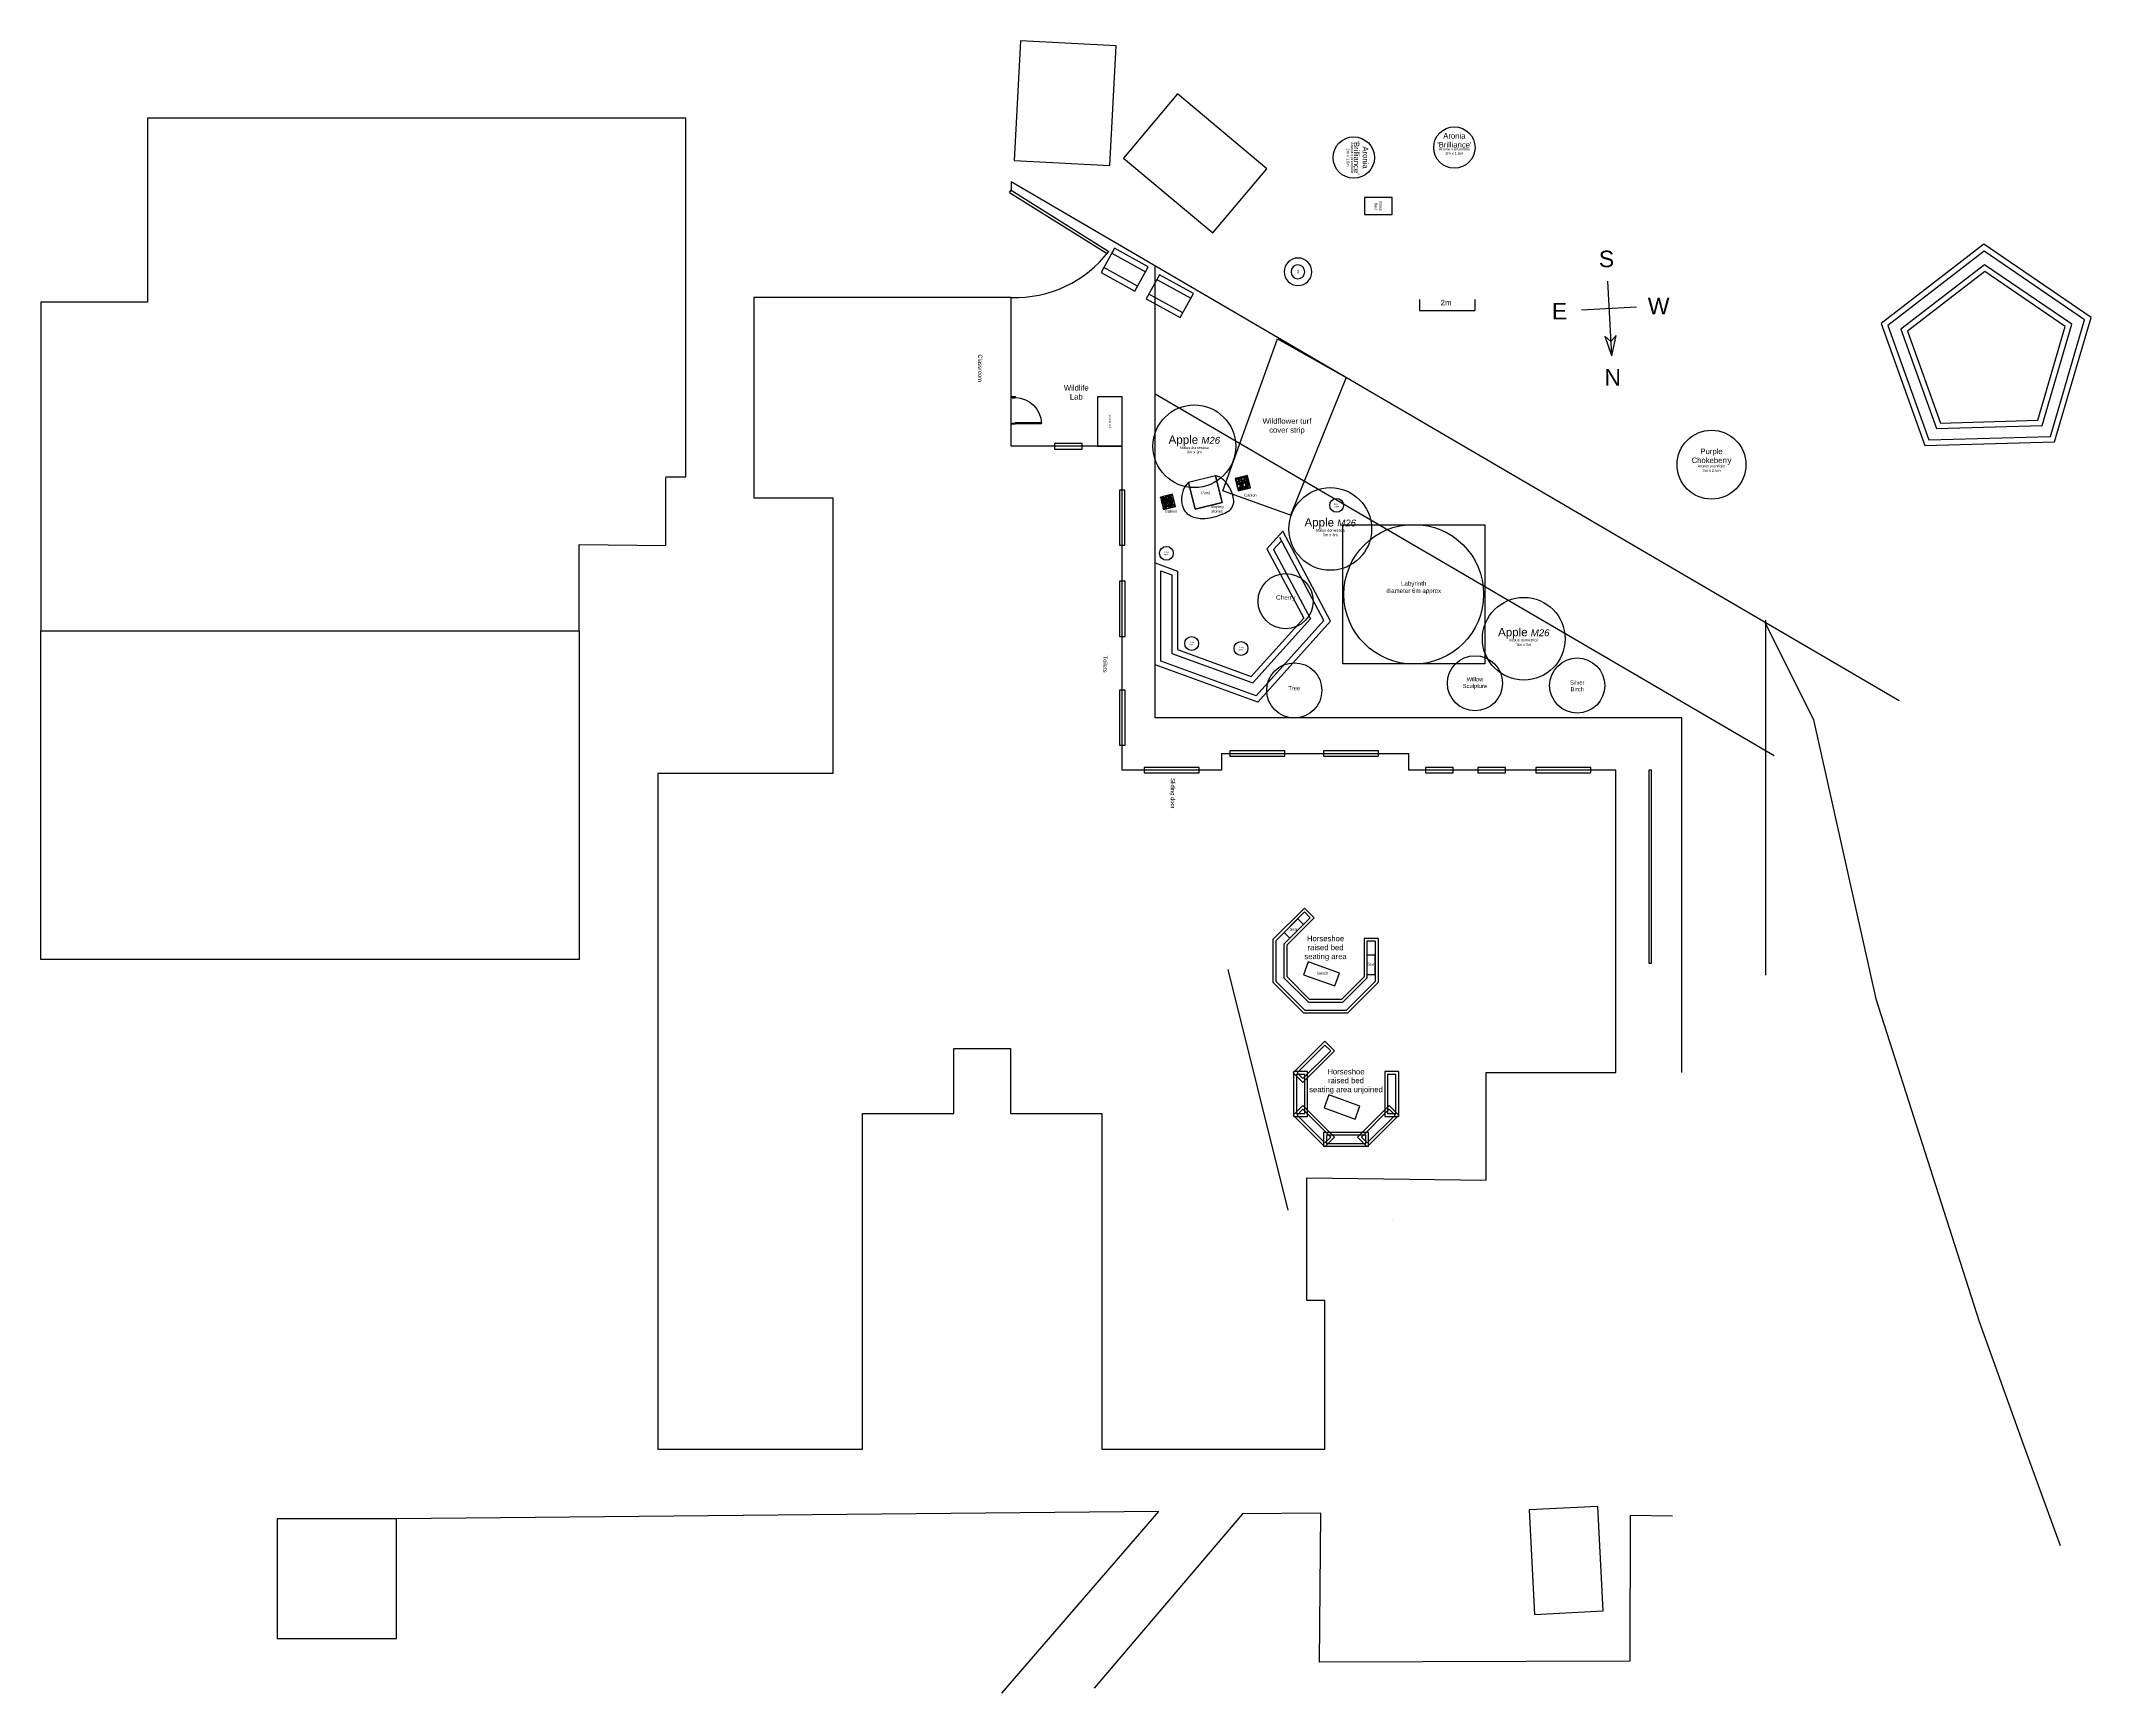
# Model space of a CAD drawing. Header units: metres. Extents: x -90.6 to -16.2, y -58.6 to 1.4.
import ezdxf

# ---------------------------------------------------------------- set-up
doc = ezdxf.new("R2010")
doc.units = ezdxf.units.M
doc.layers.get('0').update_dxf_attribs({"lineweight": 25, "true_color": 0xffffff})
for name, color, linetype, lineweight, true_color in [('Areas', 56, 'Continuous', 25, 0x808000), ('Boundary', 1, 'Continuous', 25, 0xff0000), ('Buildings', 30, 'Continuous', 25, 0xff7f00), ('Legend', 40, 'Continuous', 25, 0xffbb00), ('Plant - Perennial', 3, 'Continuous', 25, 0x00ff00), ('Plant - Shrub', 3, 'Continuous', 25, 0x00ff00), ('Plant - Tree', 3, 'Continuous', 25, 0x00ff00), ('Plant label', 30, 'Continuous', 25, 0xff7f00), ('Remove', 96, 'Continuous', 25, 0x008000), ('Structures', 136, 'Continuous', 25, 0x008080), ('xLabyrinth', 178, 'Continuous', 25, 0x000000)]:
    doc.layers.add(name, color=color, linetype=linetype, lineweight=lineweight, true_color=true_color)
doc.styles.add('textstyle12', font='')
doc.styles.add('textstyle13', font='')
doc.styles.add('textstyle14', font='')
doc.styles.add('textstyle15', font='')
doc.styles.add('textstyle16', font='')
doc.styles.add('textstyle17', font='')
doc.styles.add('textstyle18', font='')
doc.styles.add('textstyle37', font='')
doc.styles.add('textstyle38', font='')
doc.styles.add('textstyle39', font='')
doc.styles.add('textstyle40', font='')
doc.styles.add('textstyle41', font='')
doc.styles.add('textstyle42', font='')
doc.styles.add('textstyle43', font='')
doc.styles.add('textstyle44', font='')
doc.styles.add('textstyle45', font='')
doc.styles.add('textstyle58', font='')
doc.styles.add('textstyle59', font='')
doc.styles.add('textstyle60', font='')
doc.styles.add('textstyle63', font='')
doc.styles.add('textstyle64', font='')
doc.styles.add('textstyle72', font='')
doc.styles.add('textstyle73', font='')
doc.styles.add('textstyle74', font='')
doc.styles.add('textstyle75', font='')
doc.styles.add('textstyle76', font='')
doc.styles.add('textstyle77', font='')
doc.styles.add('textstyle78', font='')
doc.styles.add('textstyle79', font='')
doc.styles.add('textstyle80', font='')
doc.styles.add('textstyle81', font='')
doc.styles.add('textstyle82', font='')
doc.styles.add('textstyle83', font='')
doc.styles.add('textstyle84', font='')
doc.styles.get('textstyle12').set_extended_font_data('Arial')
doc.styles.get('textstyle13').set_extended_font_data('Arial')
doc.styles.get('textstyle14').set_extended_font_data('Arial')
doc.styles.get('textstyle15').set_extended_font_data('Arial')
doc.styles.get('textstyle16').set_extended_font_data('Arial')
doc.styles.get('textstyle17').set_extended_font_data('Arial')
doc.styles.get('textstyle18').set_extended_font_data('Arial')
doc.styles.get('textstyle37').set_extended_font_data('Arial')
doc.styles.get('textstyle38').set_extended_font_data('Arial')
doc.styles.get('textstyle39').set_extended_font_data('Arial')
doc.styles.get('textstyle40').set_extended_font_data('Arial')
doc.styles.get('textstyle41').set_extended_font_data('Arial')
doc.styles.get('textstyle42').set_extended_font_data('Arial')
doc.styles.get('textstyle43').set_extended_font_data('Arial')
doc.styles.get('textstyle44').set_extended_font_data('Arial')
doc.styles.get('textstyle45').set_extended_font_data('Arial')
doc.styles.get('textstyle58').set_extended_font_data('Arial')
doc.styles.get('textstyle59').set_extended_font_data('Arial')
doc.styles.get('textstyle60').set_extended_font_data('Arial')
doc.styles.get('textstyle63').set_extended_font_data('Arial')
doc.styles.get('textstyle64').set_extended_font_data('Arial')
doc.styles.get('textstyle72').set_extended_font_data('Arial')
doc.styles.get('textstyle73').set_extended_font_data('Arial')
doc.styles.get('textstyle74').set_extended_font_data('Arial')
doc.styles.get('textstyle75').set_extended_font_data('Arial')
doc.styles.get('textstyle76').set_extended_font_data('Arial')
doc.styles.get('textstyle77').set_extended_font_data('Arial')
doc.styles.get('textstyle78').set_extended_font_data('Arial')
doc.styles.get('textstyle79').set_extended_font_data('Arial')
doc.styles.get('textstyle80').set_extended_font_data('Arial')
doc.styles.get('textstyle81').set_extended_font_data('Arial')
doc.styles.get('textstyle82').set_extended_font_data('Arial')
doc.styles.get('textstyle83').set_extended_font_data('Arial')
doc.styles.get('textstyle84').set_extended_font_data('Arial')
picture_1 = doc.add_image_def('image1.png', size_in_pixel=(1216, 1191))

# ---------------------------------------------------------------- blocks, each defined once
blk = doc.blocks.new('Tree - Malus domestica M26')
at = {"layer": 'Plant - Tree'}
blk.add_circle((0, 0), 1.5, dxfattribs=at)
at = {"layer": 'Plant - Tree', "insert": (0, 0), "char_height": 0.3, "attachment_point": 8, "line_spacing_factor": 0.971628, "style": 'textstyle64'}
blk.add_mtext('\\c32767;Apple \\fArial|b0|i1|c0|p0;\\H0.25;M26', dxfattribs=at)
at = {"layer": 'Plant label', "insert": (0, 0), "char_height": 0.1, "attachment_point": 2, "line_spacing_factor": 0.971628, "style": 'textstyle63'}
blk.add_mtext('\\c32767;Malus domestica\\P3m x 3m', dxfattribs=at)
blk = doc.blocks.new('Picnic table kids')
at = {"layer": 'Structures', "flags": 128}
for points in [[(0, 0.8), (1.4, 0.8), (1.4, 1), (0, 1)], [(0, 0), (1.4, 0), (1.4, 1), (0, 1)], [(0, 0), (1.4, 0), (1.4, 0.2), (0, 0.2)]]:
    blk.add_lwpolyline(points, close=True, dxfattribs=at)
blk = doc.blocks.new('Drain cover')
at = {"layer": 'Structures'}
blk.add_circle((0, 0), 0.25, dxfattribs=at)
at = {"layer": 'Structures', "color": 30, "true_color": 0xff7f00, "insert": (0, 0), "char_height": 0.05, "attachment_point": 5, "style": 'textstyle12'}
blk.add_mtext('Drain\\Pcover', dxfattribs=at)
blk = doc.blocks.new('Structure - window')
at = {"layer": 'Structures', "flags": 128}
blk.add_lwpolyline([(0, -0.1), (1, -0.1), (1, 0.1), (0, 0.1)], close=True, dxfattribs=at)
blk = doc.blocks.new('Gate')
at = {"layer": 'Structures'}
for p, q in [((0.006, 0.112), (-3.418, 2.509)), ((0.063, 0.194), (-3.352, 2.585)), ((0, 0), (0.006, 0.112)), ((0.063, 0.194), (0.006, 0.112))]:
    blk.add_line(p, q, dxfattribs=at)
blk.add_arc((-0.158, -0.281), 4.292, 85.08911, 139.43529, dxfattribs=at)
blk = doc.blocks.new('door')
at = {"layer": 'Structures'}
for p, q in [((0.028, 0.16), (0.028, 1.104)), ((0.06, 0.16), (0.06, 1.103)), ((0, 0.16), (0, 0)), ((0.028, 0.16), (0, 0.16)), ((0.028, 0.12), (0.028, 0.16)), ((0.04, 0.12), (0.028, 0.12)), ((0.028, 0), (0.028, 0.04)), ((0.028, 0.04), (0.04, 0.04)), ((0.04, 0.04), (0.04, 0.12)), ((0, 0), (0.028, 0))]:
    blk.add_line(p, q, dxfattribs=at)
blk.add_lwpolyline([(0.028, 0.16), (0.06, 0.16)], dxfattribs=at)
blk.add_lwpolyline([(1, 0.16), (1, 0), (0.972, 0), (0.972, 0.04), (0.96, 0.04), (0.96, 0.12), (0.972, 0.12), (0.972, 0.16)], close=True, dxfattribs=at)
blk.add_arc((-0.001, 0.131), 0.974, 1.72729, 88.27271, dxfattribs=at)
blk = doc.blocks.new('Tyre')
at = {"layer": 'Structures', "flags": 128}
for points in [[(-0.5, 0, 1), (0.5, 0, 1)], [(-0.25, 0, 1), (0.25, 0, 1)]]:
    blk.add_lwpolyline(points, format="xyb", close=True, dxfattribs=at)
at = {"layer": 'Structures', "color": 30, "true_color": 0xff7f00, "insert": (0, 0), "char_height": 0.05, "attachment_point": 5, "style": 'textstyle72'}
blk.add_mtext('Tyre', dxfattribs=at)
blk = doc.blocks.new('Workbench')
at = {"layer": 'Structures', "flags": 128}
blk.add_lwpolyline([(-1.8, -0.9), (0, -0.9), (0, 0), (-1.8, 0)], close=True, dxfattribs=at)
at = {"layer": 'Structures', "color": 30, "true_color": 0xff7f00, "insert": (-0.9, -0.45), "char_height": 0.07, "attachment_point": 5, "style": 'textstyle73'}
blk.add_mtext('Workbench', dxfattribs=at)
blk = doc.blocks.new('Legend')
at = {"layer": 'Legend'}
for p, q in [((-1, 0), (1, 0)), ((4.852, -0.586), (4.873, -0.186)), ((6.871, -0.291), (4.873, -0.186)), ((6.85, -0.691), (6.871, -0.291))]:
    blk.add_line(p, q, dxfattribs=at)
for points in [[(-0.004, 1.2), (0.202, 0.994), (0, 1.7), (-0.004, 1.713), (-0.209, 0.994), (-0.004, 1.2)], [(0, -1), (0, 1.7)]]:
    blk.add_lwpolyline(points, dxfattribs=at)
at = {"layer": 'Legend', "rotation": 177}
for s, insert, char_height, attachment_point, style in [('N', (0, 2.5), 0.6, 5, 'textstyle15'), ('W', (-1.8, 0), 0.6, 5, 'textstyle16'), ('E', (1.8, 0), 0.6, 5, 'textstyle17'), ('2m', (5.89, -0.625), 0.2, 2, 'textstyle14'), ('S', (0, -1.8), 0.6, 5, 'textstyle18')]:
    blk.add_mtext(s, dxfattribs=dict(at, insert=insert, char_height=char_height, attachment_point=attachment_point, style=style))
blk = doc.blocks.new('Structure - Willow Sculpture')
at = {"layer": 'Plant - Shrub', "lineweight": -2}
blk.add_circle((0, 0), 1, dxfattribs=at)
at = {"layer": 'Structures', "insert": (0, 0), "char_height": 0.15, "attachment_point": 5, "line_spacing_factor": 0.971628, "style": 'textstyle59'}
blk.add_mtext('\\c32767;Willow\\PSculpture', dxfattribs=at)
blk = doc.blocks.new('Structure - Moss Bed')
at = {"layer": 'Structures', "flags": 128}
blk.add_lwpolyline([(-0.309, -0.5), (0.309, -0.5), (0.309, 0.5), (-0.309, 0.5)], close=True, dxfattribs=at)
at = {"layer": 'Structures', "insert": (0, 0), "char_height": 0.1, "attachment_point": 5, "line_spacing_factor": 0.971628, "style": 'textstyle58'}
blk.add_mtext('\\c32767;Moss\\PBed', dxfattribs=at)
blk = doc.blocks.new('Shrub - Aronia x prunifolia')
at = {"layer": 'Plant - Shrub'}
blk.add_circle((0, 0), 0.75, dxfattribs=at)
at = {"layer": 'Plant - Shrub', "insert": (0, 0), "char_height": 0.2, "attachment_point": 8, "line_spacing_factor": 0.971628, "style": 'textstyle45'}
blk.add_mtext("\\c32767;Aronia\\P'Brilliance'", dxfattribs=at)
at = {"layer": 'Plant label', "insert": (0, 0), "char_height": 0.1, "attachment_point": 2, "line_spacing_factor": 0.971628, "style": 'textstyle44'}
blk.add_mtext('\\c32767;Aronia x prunifolia\\P2m x 1.5m', dxfattribs=at)
blk = doc.blocks.new('Tree')
at = {"layer": 'Remove', "lineweight": -2}
blk.add_circle((0, 0), 1, dxfattribs=at)
at = {"layer": 'Remove', "insert": (0, 0), "char_height": 0.15, "attachment_point": 8, "line_spacing_factor": 0.971628, "style": 'textstyle60'}
blk.add_mtext('\\c32767;Tree', dxfattribs=at)
blk = doc.blocks.new('Labyrinth')
at = {"layer": 'xLabyrinth', "color": 1, "true_color": 0xff0000}
blk.add_circle((0, 0), 3.168, dxfattribs=at)
at = {"layer": 'Structures', "insert": (0, 0), "char_height": 0.2, "attachment_point": 8, "line_spacing_factor": 0.971628, "style": 'textstyle13'}
blk.add_mtext('\\c32767;Labyrinth\\Pdiameter 6m approx', dxfattribs=at)
at = {"layer": 'Structures'}
image = blk.add_image(picture_1, insert=(-3.217, -3.158), size_in_units=(6.434, 6.302), dxfattribs=at)
image.dxf.flags = 7
blk = doc.blocks.new('Shrub - Aronia prunifolia')
at = {"layer": 'Plant - Shrub'}
blk.add_circle((0, 0), 1.25, dxfattribs=at)
at = {"layer": 'Plant - Shrub', "insert": (0, 0), "char_height": 0.2, "attachment_point": 8, "line_spacing_factor": 0.971628, "style": 'textstyle43'}
blk.add_mtext('\\c32767;Purple \\PChokeberry', dxfattribs=at)
at = {"layer": 'Plant label', "insert": (0, 0), "char_height": 0.1, "attachment_point": 2, "line_spacing_factor": 0.971628, "style": 'textstyle42'}
blk.add_mtext('\\c32767;Aronia prunifolia\\P3m x 2.5m', dxfattribs=at)
blk = doc.blocks.new('Bench - seating area')
at = {"layer": 'Structures'}
for p, q in [((1.2, 0.5), (0, 0.5)), ((0, 0.5), (0, 0)), ((0, 0), (1.2, 0)), ((1.2, 0), (1.2, 0.5))]:
    blk.add_line(p, q, dxfattribs=at)
blk = doc.blocks.new('Structure - bed seat')
at = {"layer": 'Plant - Tree'}
for p, q in [((0.296, 0.7), (0, 0.7)), ((0, 0.7), (0, 0)), ((0, 0), (0.3, 0)), ((0.3, 0), (0.296, 0.7))]:
    blk.add_line(p, q, dxfattribs=at)
blk = doc.blocks.new('Seating area')
at = {"layer": 'Structures'}
for p, q in [((-1.896, 0.783), (-0.764, 1.914)), ((-0.764, 1.773), (-1.796, 0.742)), ((-1.496, 0.617), (-0.552, 1.561)), ((-1.396, 0.576), (-0.411, 1.561)), ((-0.411, 1.561), (-0.764, 1.914)), ((-0.552, 1.561), (-0.764, 1.773)), ((-1.896, -0.791), (-1.896, 0.783)), ((1.404, 0.809), (1.404, -0.584)), ((1.904, 0.809), (1.404, 0.809)), ((1.904, 0.809), (1.904, -0.791)), ((-1.796, -0.75), (-1.796, 0.742)), ((-1.496, -0.625), (-1.496, 0.617)), ((-1.396, -0.584), (-1.396, 0.576)), ((1.504, 0.709), (1.504, -0.625)), ((1.804, 0.709), (1.504, 0.709)), ((1.804, 0.709), (1.804, -0.75)), ((-0.617, -1.504), (-1.496, -0.625)), ((-0.576, -1.404), (-1.396, -0.584)), ((1.404, -0.584), (0.584, -1.404)), ((1.504, -0.625), (0.626, -1.504)), ((-0.783, -1.904), (-1.896, -0.791)), ((-1.796, -0.75), (-0.741, -1.804)), ((0.584, -1.404), (-0.576, -1.404)), ((1.804, -0.75), (0.75, -1.804)), ((1.904, -0.791), (0.791, -1.904)), ((0.791, -1.904), (-0.783, -1.904)), ((0.75, -1.804), (-0.741, -1.804)), ((-0.617, -1.504), (0.626, -1.504))]:
    blk.add_line(p, q, dxfattribs=at)
at = {"layer": 'Plant - Tree', "rotation": 135}
blk.add_blockref('Structure - bed seat', (-0.798, 1.315), dxfattribs=at)
at = {"layer": 'Plant - Tree'}
blk.add_blockref('Structure - bed seat', (1.504, -0.5), dxfattribs=at)
at = {"layer": 'Structures', "rotation": 340.0000000000001}
blk.add_blockref('Bench - seating area', (-0.796, -0.504), dxfattribs=at)
at = {"layer": 'Plant - Tree', "char_height": 0.1, "attachment_point": 8, "line_spacing_factor": 0.971628}
for s, insert, style in [('\\c32767;Seat', (-1.158, 1.09), 'textstyle38'), ('\\c32767;Bench', (-0.1, -0.5), 'textstyle40'), ('\\c32767;Seat', (1.65, -0.167), 'textstyle39')]:
    blk.add_mtext(s, dxfattribs=dict(at, insert=insert, style=style))
at = {"layer": 'Structures', "insert": (0, 0), "char_height": 0.2, "attachment_point": 8, "line_spacing_factor": 0.971628, "style": 'textstyle37'}
blk.add_mtext('\\c32767;Horseshoe\\Praised bed\\Pseating area', dxfattribs=at)
blk = doc.blocks.new('Structures - raised bed')
at = {"layer": 'Structures'}
for p, q in [((-0.813173, 0.5), (0.813173, 0.5)), ((-0.813173, 0.5), (-0.813173, 0)), ((-0.813173, 0), (0.813173, 0)), ((0.813173, 0), (0.813173, 0.5))]:
    blk.add_line(p, q, dxfattribs=at)
at = {"layer": 'Structures', "flags": 128}
blk.add_lwpolyline([(-0.713173, 0.1), (0.713173, 0.1), (0.713173, 0.4), (-0.713173, 0.4)], close=True, dxfattribs=at)
blk = doc.blocks.new('Seating area - unjoined')
at = {"layer": 'Structures'}
for name, p, rotation in [('Structures - raised bed', (-0.986, 0.986), 45), ('Structures - raised bed', (-1.396, -0.004), 90), ('Structures - raised bed', (1.404, -0.004), 270), ('Structures - raised bed', (-0.986, -0.994), 135), ('Bench - seating area', (-0.796, -0.504), 340.0000000000001), ('Structures - raised bed', (0.994, -0.994), 225), ('Structures - raised bed', (0.004, -1.404), 180)]:
    blk.add_blockref(name, p, dxfattribs=dict(at, rotation=rotation))
at = {"layer": 'Structures', "insert": (0, 0), "char_height": 0.2, "attachment_point": 8, "line_spacing_factor": 0.971628, "style": 'textstyle41'}
blk.add_mtext('\\c32767;Horseshoe\\Praised bed\\Pseating area unjoined', dxfattribs=at)
blk = doc.blocks.new('Gabion pillar')
at = {"layer": 'Structures'}
h = blk.add_hatch(dxfattribs=at)
h.set_pattern_fill('GRAVEL', color=256, scale=0.008, style=0, pattern_type=0)
h.set_pattern_definition([(228.0128, (0.146304, 0.2032), (-1.6256014, -1.82880225), [0.027338, -2.70644]), (184.9697, (0.128016, 0.18288), (2.43840394, 0.20319857), [0.0469124, -4.64432]), (132.5104, (0.08128, 0.178816), (2.03199852, -2.23520218), [0.033079, -3.274776]), (267.2737, (0.002032, 0.128016), (0.20319912, 4.0639987), [0.04272, -4.229312]), (292.8337, (0, 0.085344), (-1.01600288, 2.43840139), [0.041891, -4.147184]), (357.2737, (0.016256, 0.046736), (-4.0639987, 0.20319912), [0.04272, -4.229312]), (37.6942, (0.058928, 0.044704), (-2.64160167, -2.03199819), [0.0564955, -5.593048]), (72.2553, (0.103632, 0.079248), (1.42240285, 4.4704013), [0.0533376, -5.280424]), (121.4296, (0.119888, 0.130048), (-1.62560042, 2.6415969), [0.042865, -4.24364]), (175.2364, (0.097536, 0.166624), (2.23519824, -0.2031981), [0.048937, -2.397912]), (222.3974, (0.048768, 0.170688), (-2.43840007, -2.23519709), [0.063286, -6.265344]), (138.814, (0.2032, 0.125984), (-1.4223991, 1.2191981), [0.0216, -2.138448]), (171.4692, (0.186944, 0.140208), (2.64159597, -0.40640102), [0.041095, -4.068368]), (225, (0.1463, 0.1463), (0, -0.2032), [0.028737, -0.25863]), (203.1986, (0.13208, 0.170688), (1.0160034, 0.4064018), [0.015475, -1.532048]), (291.801, (0.117856, 0.164592), (-0.2032001, 0.6096004), [0.021885, -1.072384]), (30.964, (0.125984, 0.144272), (0.6095994, 0.4064003), [0.035546, -1.149304]), (161.565, (0.156464, 0.16256), (0.4064, -0.2032), [0.025703, -0.616872]), (16.3895, (0, 0.164592), (2.03200112, 0.60959873), [0.036007, -3.564704]), (70.3462, (0.034544, 0.174752), (-0.81279774, -2.23519684), [0.030208, -2.990576]), (293.1986, (0.156464, 0.2032), (-0.4064018, 1.0160034), [0.03095, -1.516576]), (343.6105, (0.168656, 0.174752), (-2.03200112, 0.60959873), [0.036007, -3.564704]), (339.444, (0, 0.038608), (-1.0160013, 0.4063995), [0.034723, -1.701416]), (294.775, (0.032512, 0.026416), (-1.01599763, 2.23519896), [0.029094, -2.880288]), (66.8014, (0.158496, 0), (0.4064018, 1.0160034), [0.03095, -1.516576]), (17.354, (0.170688, 0.028448), (-2.64160014, -0.81279877), [0.034063, -3.372192]), (69.444, (0.058928, 0), (-0.4063995, -1.0160013), [0.017361, -1.718784]), (101.31, (0.146304, 0), (-0.203199, 0.8127974), [0.01036, -1.02576]), (165.964, (0.14427, 0.01016), (0.6096004, -0.2031996), [0.04189, -0.795924]), (186.009, (0.103632, 0.02032), (2.031997, 0.20319953), [0.038821, -3.843312]), (303.69, (0.125984, 0.125984), (-0.2032, 0.4063996), [0.029306, -0.703342]), (353.1572, (0.14224, 0.1016), (3.45440143, -0.40640182), [0.0511646, -5.06528]), (60.9454, (0.19304, 0.095504), (-0.8127981, -1.4223966), [0.02092, -2.071152]), (90, (0.2032, 0.1138), (-0.2032, 0.2032), [0.01219, -0.19101]), (120.2564, (0.099568, 0.026416), (0.8127983, -1.4223993), [0.028229, -2.794712]), (48.013, (0.085344, 0.0508), (1.6256014, 1.82880225), [0.054675, -2.679104]), (0, (0.12192, 0.09144), (0.2032, 0.2032), [0.05283, -0.15037]), (325.3048, (0.174752, 0.09144), (-2.03199648, 1.42240014), [0.032129, -3.180744]), (254.0546, (0.201168, 0.073152), (-0.2032005, -0.812802), [0.029586, -1.449736]), (207.646, (0.19304, 0.044704), (-3.86079864, -2.03200128), [0.0481716, -4.769]), (175.426, (0.150368, 0.022352), (-2.64160061, 0.20319902), [0.050962, -5.045264]), (175.426, (0.150368, 0.022352), (-2.64160061, 0.20319902), [0.050962, -5.045264])])
h.paths.add_polyline_path([(-0.225, -0.225), (0.225, -0.225), (0.225, 0.225), (-0.225, 0.225)], flags=0)
for p, q in [((0.225, 0.225), (-0.225, 0.225)), ((-0.225, 0.225), (-0.225, -0.225)), ((-0.225, 0.1125), (0.225, 0.1125)), ((-0.225, 0), (0.225, 0)), ((-0.1125, -0.225), (-0.1125, 0.225)), ((0, -0.225), (0, 0.225)), ((0.1125, -0.225), (0.1125, 0.225)), ((0.225, -0.225), (0.225, 0.225)), ((-0.225, -0.1125), (0.225, -0.1125)), ((-0.225, -0.225), (0.225, -0.225))]:
    blk.add_line(p, q, dxfattribs=at)
blk = doc.blocks.new('Structures - pond')
at = {"layer": 'Structures'}
for p, q in [((0.5, 0.5), (-0.5, 0.5)), ((-0.5, 0.5), (-0.5, -0.5)), ((0.5, -0.5), (0.5, 0.5)), ((-0.5, -0.5), (0.5, -0.5))]:
    blk.add_line(p, q, dxfattribs=at)
at = {"layer": 'Structures', "flags": 128}
blk.add_lwpolyline([(0.5, 0.495), (0.5, -0.5), (-0.5, -0.5), (-0.5, 0.5, 0.127808), (-0.755, 0.278, 0.1053), (-0.911, -0.099, 0.088761), (-0.912, -0.376, 0.108757), (-0.826, -0.586, 0.08347), (-0.688, -0.727, 0.065104), (-0.468, -0.847, 0.054232), (-0.237, -0.91, 0.038366), (0.099, -0.936, 0.070089), (0.63, -0.862, 0.152675), (0.839, -0.725, 0.158529), (0.938, -0.47, 0.087954), (0.881, 0.01, 0.058938), (0.781, 0.241, 0.074199), (0.655, 0.397, 0.034211), (0.584, 0.454, 0.044011), (0.522, 0.49, 0.099316), (0.499, 0.495)], format="xyb", dxfattribs=at)
at = {"layer": 'Structures'}
for p in [(-1.4, 0), (1.4, 0)]:
    blk.add_blockref('Gabion pillar', p, dxfattribs=at)

msp = doc.modelspace()

# ---------------------------------------------------------------- linework, layer by layer
at = {"layer": 'Areas'}
for p, q in [((-50.174, -23.181), (-50.174, -6.791)), ((-50.174, -11.424), (-27.727, -24.545)), ((-31.074, -23.18), (-50.174, -23.181)), ((-31.07, -36.053), (-31.074, -23.18)), ((-50.052, -51.987), (-77.695, -52.251)), ((-55.745, -58.568), (-50.052, -51.987)), ((-44.174, -52.046), (-47.008, -52.072)), ((-44.217, -57.454), (-44.174, -52.046)), ((-47.008, -52.072), (-52.388, -58.392)), ((-32.951, -52.131), (-32.959, -57.415)), ((-31.42, -52.153), (-32.951, -52.131)), ((-32.959, -57.415), (-44.217, -57.454))]:
    msp.add_line(p, q, dxfattribs=at)
at = {"layer": 'Boundary'}
msp.add_line((-23.187, -22.566), (-55.408, -3.731), dxfattribs=at)
at = {"layer": 'Boundary', "flags": 128}
msp.add_lwpolyline([(-28.067, -19.713), (-26.305, -23.251), (-24.038, -33.376), (-20.289, -45.091), (-18.71, -49.506), (-17.356, -53.212)], dxfattribs=at)
at = {"layer": 'Buildings'}
for p, q in [((-55.408, -3.731), (-55.408, -3.931)), ((-55.408, -7.931), (-64.736, -7.931)), ((-64.736, -7.931), (-64.736, -15.198)), ((-55.408, -13.331), (-55.408, -7.931)), ((-51.374, -13.331), (-55.408, -13.331)), ((-51.374, -25.081), (-51.374, -13.331)), ((-64.736, -15.198), (-61.873, -15.198)), ((-61.873, -15.198), (-61.873, -25.208)), ((-47.774, -24.481), (-40.974, -24.481)), ((-47.774, -24.481), (-47.774, -25.081)), ((-40.974, -25.081), (-40.974, -24.481)), ((-61.873, -25.208), (-68.218, -25.208)), ((-68.218, -25.208), (-68.218, -49.719)), ((-47.774, -25.081), (-51.374, -25.081)), ((-33.474, -25.081), (-40.974, -25.081)), ((-33.47, -36.053), (-33.474, -25.081)), ((-57.484, -37.542), (-57.484, -35.186)), ((-57.484, -35.186), (-55.426, -35.186)), ((-55.426, -35.186), (-55.426, -37.542)), ((-38.175, -39.958), (-38.175, -36.053)), ((-38.175, -36.053), (-33.47, -36.053)), ((-60.794, -49.719), (-60.794, -37.542)), ((-60.794, -37.542), (-57.484, -37.542)), ((-55.426, -37.542), (-52.117, -37.542)), ((-52.117, -37.542), (-52.117, -49.719)), ((-44.682, -44.321), (-44.682, -39.874)), ((-44.682, -39.874), (-38.175, -39.958)), ((-44.031, -44.321), (-44.682, -44.321)), ((-44.031, -49.719), (-44.031, -44.321)), ((-68.218, -49.719), (-60.794, -49.719)), ((-52.117, -49.719), (-44.031, -49.719))]:
    msp.add_line(p, q, dxfattribs=at)
at = {"layer": 'Buildings', "flags": 128}
for points in [[(-51.597, 1.193), (-55.063, 1.375), (-55.29, -2.958), (-51.824, -3.139)], [(-46.131, -3.264), (-49.371, -0.545), (-51.323, -2.871), (-48.083, -5.59)], [(-32.271, -32.081), (-32.171, -32.081), (-32.174, -25.081), (-32.274, -25.081)], [(-34.127, -51.796), (-36.618, -51.927), (-36.42, -55.718), (-33.928, -55.587)], [(-77.695, -52.251), (-82.033, -52.251), (-82.033, -56.589), (-77.695, -56.589)]]:
    msp.add_lwpolyline(points, close=True, dxfattribs=at)
for points in [[(-67.928, -14.442), (-67.205, -14.442), (-67.205, -1.427), (-86.728, -1.427), (-86.728, -8.097), (-90.596, -8.097), (-90.596, -20.028), (-71.073, -20.028), (-71.073, -31.958), (-90.596, -31.958), (-90.596, -20.028)], [(-71.073, -20.028), (-71.073, -16.899), (-67.928, -16.93), (-67.928, -14.462)], [(-41.562, -41.401), (-41.562, -41.401)]]:
    msp.add_lwpolyline(points, dxfattribs=at)
at = {"layer": 'Plant - Perennial', "flags": 128}
msp.add_lwpolyline([(-45.742, -9.433), (-43.252, -10.837), (-45.268, -15.836), (-47.724, -14.942)], close=True, dxfattribs=at)
at = {"layer": 'Plant - Tree', "lineweight": -2}
msp.add_circle((-45.447, -18.951), 1, dxfattribs=at)
at = {"layer": 'Remove', "lineweight": -2}
msp.add_circle((-34.87, -22.013), 1, dxfattribs=at)
at = {"layer": 'Structures'}
for p, q in [((-45.597, -16.76), (-45.882, -17.077)), ((-45.882, -17.077), (-44.545, -19.592)), ((-44.06, -19.652), (-45.663, -16.637)), ((-49.974, -21.126), (-49.974, -17.852)), ((-49.974, -17.852), (-49.574, -17.997)), ((-49.574, -17.997), (-49.574, -20.846)), ((-46.636, -21.915), (-44.545, -19.592)), ((-46.52, -22.383), (-44.06, -19.652)), ((-28.028, -32.516), (-28.032, -19.644)), ((-46.52, -22.383), (-49.974, -21.126)), ((-49.574, -20.846), (-46.636, -21.915)), ((-45.352, -41.051), (-47.529, -32.319))]:
    msp.add_line(p, q, dxfattribs=at)
at = {"layer": 'Structures', "flags": 128}
for points in [[(-20.116, -6.002), (-23.839, -8.875), (-22.256, -13.303), (-17.556, -13.166), (-16.233, -8.654)], [(-20.109, -6.249), (-23.601, -8.945), (-22.117, -13.099), (-17.707, -12.971), (-16.466, -8.737)], [(-20.095, -6.743), (-23.127, -9.084), (-21.838, -12.691), (-18.009, -12.579), (-16.932, -8.903)], [(-20.088, -6.99), (-22.89, -9.153), (-21.698, -12.487), (-18.16, -12.384), (-17.165, -8.987)]]:
    msp.add_lwpolyline(points, close=True, dxfattribs=at)
for points in [[(-46.461, -22.617), (-43.818, -19.681), (-45.555, -16.414), (-46.124, -17.047), (-44.787, -19.562), (-46.695, -21.681)], [(-46.461, -22.617), (-50.174, -21.266), (-50.174, -17.566), (-49.374, -17.857), (-49.374, -20.706), (-46.695, -21.681)]]:
    msp.add_lwpolyline(points, dxfattribs=at)

# ---------------------------------------------------------------- block references
for name, p in [('Tree - Malus domestica M26', (-48.759, -13.33)), ('Shrub - Aronia prunifolia', (-30, -14)), ('Tree - Malus domestica M26', (-43.829, -16.331)), ('Tree - Malus domestica M26', (-36.808, -20.314)), ('Tree', (-45.133, -22.187))]:
    msp.add_blockref(name, p)
at = {"layer": 'Areas'}
for name, p, rotation in [('Tyre', (-45, -7), 270), ('Structure - window', (-52.826, -13.331), 180.0000000000002)]:
    msp.add_blockref(name, p, dxfattribs=dict(at, rotation=rotation))
for p in [(-49.774, -17.215), (-48.856, -20.486), (-47.066, -20.669)]:
    msp.add_blockref('Drain cover', p, dxfattribs=at)
at = {"layer": 'Legend', "rotation": 182.9999999999999}
msp.add_blockref('Legend', (-33.714, -8.334), dxfattribs=at)
at = {"layer": 'Legend'}
msp.add_blockref('Structure - Willow Sculpture', (-38.579, -21.929), dxfattribs=at)
at = {"layer": 'Plant - Shrub', "rotation": 270}
msp.add_blockref('Shrub - Aronia x prunifolia', (-42.976, -2.854), dxfattribs=at)
at = {"layer": 'Plant - Shrub'}
msp.add_blockref('Shrub - Aronia x prunifolia', (-39.327, -2.492), dxfattribs=at)
at = {"layer": 'Plant - Tree', "rotation": 151}
msp.add_blockref('Picnic table kids', (-48.793, -7.785), dxfattribs=at)
at = {"layer": 'Structures'}
for name, p, rotation in [('Gate', (-55.408, -3.931), 183.0000000000001), ('Structure - Moss Bed', (-42.086, -4.615), 270), ('Picnic table kids', (-50.43, -6.825), 151), ('Workbench', (-51.374, -13.331), 270), ('Structures - pond', (-48.359, -15.008), 14), ('Structure - window', (-39.374, -25.081), 180.0000000000002), ('Structure - window', (-37.474, -25.081), 180.0000000000002)]:
    msp.add_blockref(name, p, dxfattribs=dict(at, rotation=rotation))
at = {"layer": 'Structures', "yscale": -1, "rotation": 90.00000000000009}
msp.add_blockref('door', (-55.408, -12.531), dxfattribs=at)
at = {"layer": 'Structures', "xscale": 2}
for p, rotation in [((-51.379, -16.925), 90.00000000000009), ((-51.374, -20.231), 90.00000000000009), ((-51.374, -24.181), 90.00000000000009), ((-42.074, -24.481), 180.0000000000002), ((-48.578, -25.081), 180.0000000000002), ((-34.374, -25.081), 180.0000000000002)]:
    msp.add_blockref('Structure - window', p, dxfattribs=dict(at, rotation=rotation))
at = {"layer": 'Structures'}
for name, p in [('Drain cover', (-43.598, -15.474)), ('Seating area', (-44, -32)), ('Seating area - unjoined', (-43.259, -36.829))]:
    msp.add_blockref(name, p, dxfattribs=at)
at = {"layer": 'Structures', "xscale": 0.8, "yscale": 0.8}
msp.add_blockref('Labyrinth', (-40.8, -18.7), dxfattribs=at)
at = {"layer": 'Structures', "xscale": 2}
msp.add_blockref('Structure - window', (-47.474, -24.481), dxfattribs=at)

# ---------------------------------------------------------------- texts
at = {"layer": 'Buildings', "char_height": 0.15, "attachment_point": 8, "rotation": 270, "line_spacing_factor": 0.971628}
for s, insert, style in [('\\c32767;Toilets', (-52.067, -21.234), 'textstyle77'), ('\\c32767;Sliding door', (-49.657, -25.924), 'textstyle76')]:
    msp.add_mtext(s, dxfattribs=dict(at, insert=insert, style=style))
at = {"layer": 'Plant - Perennial', "char_height": 0.2, "attachment_point": 8, "line_spacing_factor": 0.971628}
for s, insert, style in [('\\c32767;Wildlife\\PLab', (-53.042, -11.637), 'textstyle84'), ('\\c32767;Wildflower turf\\Pcover strip', (-45.4, -12.9), 'textstyle83')]:
    msp.add_mtext(s, dxfattribs=dict(at, insert=insert, style=style))
at = {"layer": 'Plant - Tree', "insert": (-56.603, -10.499), "char_height": 0.15, "attachment_point": 8, "rotation": 270, "line_spacing_factor": 0.971628, "style": 'textstyle78'}
msp.add_mtext('\\c32767;Classroom', dxfattribs=at)
at = {"layer": 'Plant - Tree', "attachment_point": 8, "line_spacing_factor": 0.971628}
for s, insert, char_height, style in [('\\c32767;Pond', (-48.342, -15.074), 0.1, 'textstyle82'), ('\\c32767;Sloping\\Pstones', (-47.934, -15.738), 0.1, 'textstyle81'), ('\\c32767;Gabion', (-46.724, -15.157), 0.1, 'textstyle80'), ('\\c32767;Gabion', (-49.607, -15.738), 0.1, 'textstyle79'), ('\\c32767;\\H0.166667;Cherry', (-45.447, -18.951), 0.2, 'textstyle75')]:
    msp.add_mtext(s, dxfattribs=dict(at, insert=insert, char_height=char_height, style=style))
at = {"layer": 'Remove', "insert": (-34.87, -22.222), "char_height": 0.15, "attachment_point": 8, "line_spacing_factor": 0.971628, "style": 'textstyle74'}
msp.add_mtext('\\c32767;Silver\\PBirch', dxfattribs=at)

doc.saveas('drawing.dxf')
